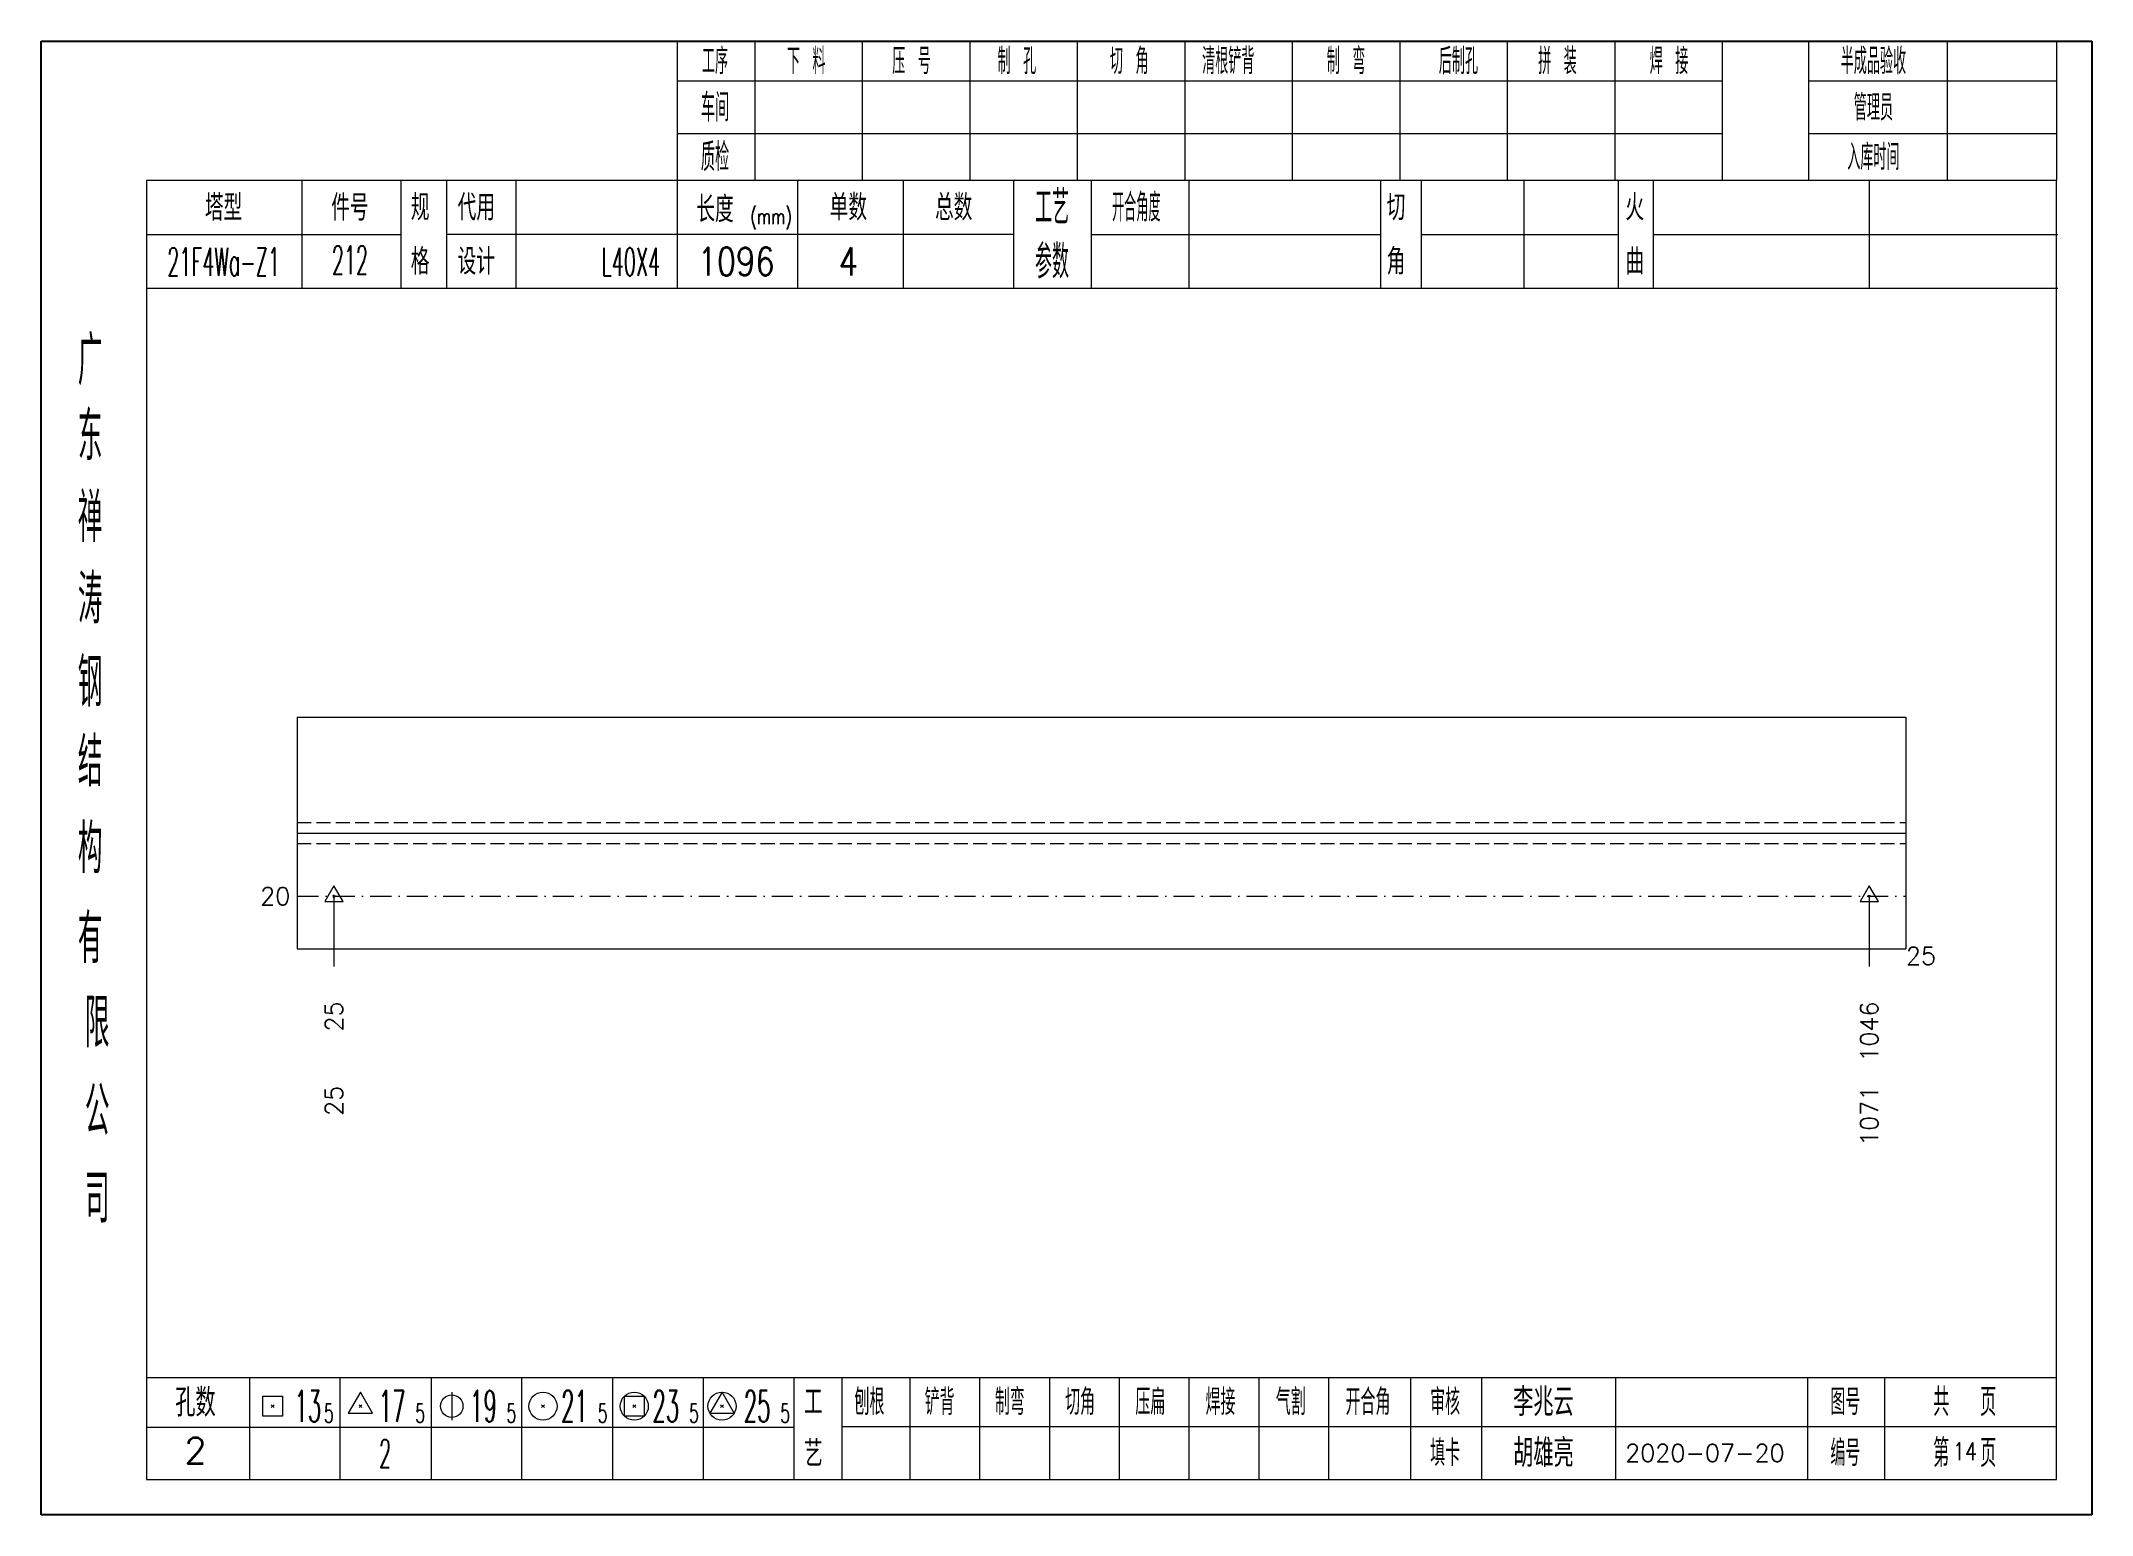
# Model space of a CAD drawing. Extents: x 1310 to 15542, y -76 to 8381.
# Drawn here: x 5574.1 to 5866.2, y 5083.7 to 5293.7 of the extents above; entities that cross this region are included whole.
import ezdxf
from ezdxf.enums import TextEntityAlignment as Align

# ---------------------------------------------------------------- set-up
doc = ezdxf.new("R2010")
doc.units = 0
doc.header["$MEASUREMENT"] = 0
doc.linetypes.add('一点画线', pattern=[5.2, 3, -1, 0.2, -1])
doc.linetypes.add('虚线', pattern=[2.75, 2, -0.75])
doc.layers.get('0').update_dxf_attribs({"linetype": 'CONTINUOUS', "lineweight": 25})
for name, color, linetype, lineweight in [('1', 7, 'CONTINUOUS', 25), ('4', 7, 'CONTINUOUS', 25), ('5', 7, 'CONTINUOUS', 25)]:
    doc.layers.add(name, color=color, linetype=linetype, lineweight=lineweight)
doc.styles.get("Standard").update_dxf_attribs({"font": 'simplex.shx', "width": 0.7, "height": 3, "bigfont": 'gbhzfs.shx'})

msp = doc.modelspace()

# ---------------------------------------------------------------- texts
at = {"color": 7, "linetype": 'Continuous', "lineweight": 13}
msp.add_text('20', height=2.5, dxfattribs=at).set_placement((5609.612, 5171.854), align=Align.MIDDLE_RIGHT)
at = {"layer": '1', "color": 7, "linetype": 'Continuous', "lineweight": 13}
msp.add_text('25', height=2.5, dxfattribs=at).set_placement((5839.742, 5163.354), align=Align.MIDDLE_LEFT)
at = {"layer": '1', "color": 8, "linetype": 'Continuous', "lineweight": 9}
for s, p in [('25', (5615.838, 5156.854)), ('1046', (5834.515, 5156.854))]:
    msp.add_text(s, height=2.5, rotation=90, dxfattribs=at).set_placement(p, align=Align.MIDDLE_RIGHT)
at = {"layer": '1', "color": 7, "linetype": 'Continuous', "lineweight": 13}
for s, p in [('25', (5615.838, 5144.854)), ('1071', (5834.515, 5144.854))]:
    msp.add_text(s, height=2.5, rotation=90, dxfattribs=at).set_placement(p, align=Align.MIDDLE_RIGHT)
at = {"layer": '4', "color": 1, "linetype": 'Continuous', "lineweight": 25}
for s, height, width, p in [('工序', 3.7, 0.7, (5670.112, 5290.811)), ('下 料', 3.7, 0.7, (5683.112, 5290.811)), ('压 号', 3.7, 0.7, (5698.112, 5290.811)), ('制 孔', 3.7, 0.7, (5713.112, 5290.811)), ('切 角', 3.7, 0.7, (5729.112, 5290.811)), ('清根铲背 ', 3.7, 0.7, (5744.112, 5290.811)), (' 制 弯', 3.7, 0.7, (5759.112, 5290.811)), (' 后制孔', 3.7, 0.7, (5775.112, 5290.811)), ('拼 装', 3.7, 0.7, (5790.112, 5290.811)), (' 焊 接', 3.7, 0.7, (5805.112, 5290.811)), ('半成品验收', 3.7, 0.7, (5835.112, 5290.811)), ('车间', 4, 0.7, (5670.112, 5284.211)), ('管理员', 3.7, 0.7, (5835.112, 5284.211)), ('质检', 4, 0.7, (5670.112, 5277.151)), ('入库时间', 3.7, 0.7, (5835.112, 5277.151)), ('(mm)', 2.24, 0.7, (5678.112, 5268.711)), ('工艺', 4.8, 0.7, (5718.112, 5269.971)), ('开合角度', 4, 0.6, (5730.112, 5269.971)), ('21F4Wa-Z1', 4, 0.5, (5600.112, 5262.231)), ('212', 4, 0.5, (5618.112, 5262.481)), ('L40X4', 4, 0.5, (5658.112, 5262.211)), ('1096', 4, 0.8, (5673.112, 5262.261)), ('4', 4, 0.8, (5689.112, 5262.261)), ('参数', 4.8, 0.7, (5718.112, 5262.261)), ('广', 6.96, 0.7, (5581.112, 5248.181)), ('东', 6.96, 0.7, (5581.112, 5237.391)), ('禅', 6.96, 0.7, (5581.112, 5225.801)), ('涛', 6.96, 0.7, (5581.112, 5214.201)), ('钢', 6.96, 0.7, (5581.112, 5202.311)), ('结', 6.96, 0.7, (5581.112, 5191.001)), ('构', 6.96, 0.7, (5581.112, 5178.621)), ('有', 6.96, 0.7, (5581.112, 5165.811)), ('限', 6.96, 0.7, (5582.112, 5153.811)), ('公', 6.96, 0.7, (5582.112, 5141.271)), ('司', 6.96, 0.7, (5582.112, 5128.791)), ('13', 4.47, 0.5, (5612.112, 5099.211)), ('17', 4.47, 0.5, (5624.112, 5099.211)), ('19', 4.47, 0.5, (5637.112, 5099.211)), ('21', 4.47, 0.5, (5650.112, 5099.211)), ('23', 4.47, 0.5, (5663.112, 5099.211)), ('25', 4.47, 0.5, (5676.112, 5099.211)), ('刨根', 3.7, 0.8, (5692.112, 5099.811)), ('铲背', 3.7, 0.8, (5702.112, 5099.811)), ('制弯', 3.7, 0.8, (5712.112, 5099.811)), ('切角', 3.7, 0.8, (5722.112, 5099.811)), ('压扁', 3.7, 0.8, (5732.112, 5099.811)), ('焊接', 3.7, 0.8, (5742.112, 5099.811)), ('气割', 3.7, 0.8, (5752.112, 5099.811)), ('开合角', 3.7, 0.8, (5763.112, 5099.811)), ('审核', 3.7, 0.8, (5774.112, 5099.811)), ('图号', 3.7, 0.8, (5831.112, 5099.811)), ('共  页', 4, 0.8, (5848.112, 5099.811)), ('5', 2.68, 0.6, (5615.112, 5098.211)), ('5', 2.68, 0.6, (5628.112, 5098.211)), ('5', 2.68, 0.6, (5641.112, 5098.211)), ('5', 2.68, 0.6, (5654.112, 5098.211)), ('5', 2.68, 0.6, (5667.112, 5098.211)), ('5', 2.68, 0.6, (5680.112, 5098.211)), ('填卡', 3.7, 0.8, (5774.112, 5092.541)), ('编号', 3.7, 0.8, (5831.112, 5092.541)), ('第  页', 4, 0.8, (5848.112, 5092.541)), ('2', 4, 0.5, (5623.112, 5092.461))]:
    msp.add_text(s, height=height, dxfattribs=dict(at, width=width)).set_placement(p, align=Align.MIDDLE_CENTER)
for s, height, p in [('塔型', 3.7, (5600.112, 5269.941)), ('件号', 3.7, (5618.112, 5269.941)), ('规', 3.7, (5628.112, 5269.971)), ('代用', 3.7, (5636.112, 5269.971)), ('长度', 3.7, (5670.112, 5269.711)), ('单数', 3.7, (5689.112, 5269.971)), ('总数', 3.7, (5704.112, 5269.971)), ('切', 3.7, (5767.112, 5269.971)), ('火', 3.7, (5801.112, 5269.971)), ('格', 3.7, (5628.112, 5262.261)), ('设计', 3.7, (5636.112, 5262.261)), ('角', 3.7, (5767.112, 5262.261)), ('曲', 3.7, (5801.112, 5262.261)), ('孔数', 4, (5596.112, 5099.731)), ('工', 3.7, (5684.112, 5099.811)), ('李兆云', 4, (5788.112, 5099.811)), ('2', 3.7, (5596.112, 5092.901)), ('胡雄亮', 4, (5788.112, 5092.541)), ('艺', 3.7, (5684.112, 5092.461)), ('2020-07-20', 2.5, (5811.112, 5092.541))]:
    msp.add_text(s, height=height, dxfattribs=at).set_placement(p, align=Align.MIDDLE_CENTER)
at = {"layer": '4', "color": 6, "linetype": 'Continuous', "lineweight": 25, "width": 0.8}
msp.add_text('14', height=2.5, dxfattribs=at).set_placement((5848.137, 5092.769), align=Align.MIDDLE_CENTER)

# ---------------------------------------------------------------- blocks, each defined once
blk = doc.blocks.new('孔17.5')
at = {"layer": '5', "color": 7, "linetype": 'Continuous', "lineweight": 13}
for p, q in [((0, 1), (-0.866, -0.5)), ((-0.1, -0.1), (0.1, 0.1)), ((0.1, -0.1), (-0.1, 0.1)), ((0.866, -0.5), (0, 1)), ((-0.866, -0.5), (0.866, -0.5))]:
    blk.add_line(p, q, dxfattribs=at)
blk = doc.blocks.new('CTJGK')
at = {"color": 6, "linetype": 'Continuous'}
for p, q in [((0, 209.97), (292.13, 209.97)), ((0, 0), (0, 209.97)), ((292.13, 209.97), (292.13, 0)), ((292.13, 0), (0, 0))]:
    blk.add_line(p, q, dxfattribs=at)

# ---------------------------------------------------------------- linework, layer by layer
at = {"color": 7, "linetype": 'Continuous', "lineweight": 18}
for p, q in [((5610.612, 5197.354), (5610.612, 5164.354)), ((5610.612, 5197.354), (5839.742, 5197.354)), ((5839.742, 5197.354), (5839.742, 5164.354)), ((5610.612, 5180.854), (5839.742, 5180.854))]:
    msp.add_line(p, q, dxfattribs=at)
at = {"color": 1, "linetype": '虚线', "lineweight": 18}
for p, q in [((5610.612, 5182.354), (5839.742, 5182.354)), ((5610.612, 5179.354), (5839.742, 5179.354))]:
    msp.add_line(p, q, dxfattribs=at)
at = {"color": 3, "linetype": '一点画线', "lineweight": 13}
msp.add_line((5610.612, 5171.854), (5839.742, 5171.854), dxfattribs=at)
at = {"color": 7, "linetype": 'Continuous', "lineweight": 13}
for p, q in [((5615.838, 5171.854), (5615.838, 5161.854)), ((5834.515, 5171.854), (5834.515, 5161.854))]:
    msp.add_line(p, q, dxfattribs=at)
at = {"layer": '1', "color": 7, "linetype": 'Continuous', "lineweight": 18}
msp.add_line((5610.612, 5164.354), (5839.742, 5164.354), dxfattribs=at)
at = {"layer": '4', "color": 1, "linetype": 'Continuous', "lineweight": 18}
for p, q in [((5574.112, 5293.681), (5574.112, 5083.711)), ((5866.242, 5293.681), (5574.112, 5293.681)), ((5664.742, 5293.681), (5664.742, 5273.841)), ((5675.772, 5293.681), (5675.772, 5273.821)), ((5691.082, 5293.681), (5691.082, 5273.821)), ((5706.402, 5293.681), (5706.402, 5273.821)), ((5721.712, 5293.681), (5721.712, 5273.821)), ((5737.022, 5293.681), (5737.022, 5273.821)), ((5752.332, 5293.681), (5752.332, 5273.821)), ((5767.652, 5293.681), (5767.652, 5273.821)), ((5782.962, 5293.681), (5782.962, 5273.821)), ((5798.272, 5293.681), (5798.272, 5273.821)), ((5813.582, 5293.681), (5813.582, 5273.841)), ((5813.582, 5293.681), (5813.582, 5273.821)), ((5825.862, 5293.681), (5825.862, 5273.821)), ((5845.612, 5293.681), (5845.612, 5273.821)), ((5861.192, 5293.681), (5861.192, 5273.821)), ((5866.242, 5263.881), (5866.242, 5293.681)), ((5813.582, 5287.951), (5664.742, 5287.951)), ((5861.192, 5287.951), (5825.862, 5287.951)), ((5813.582, 5280.471), (5664.742, 5280.471)), ((5861.192, 5280.471), (5825.862, 5280.471)), ((5589.122, 5273.821), (5589.122, 5088.761)), ((5861.192, 5273.821), (5589.122, 5273.821)), ((5611.242, 5273.831), (5611.242, 5258.411)), ((5625.392, 5258.411), (5625.392, 5273.821)), ((5631.892, 5258.411), (5631.892, 5273.821)), ((5641.762, 5273.821), (5641.762, 5258.411)), ((5664.742, 5273.841), (5664.742, 5258.411)), ((5681.862, 5273.821), (5681.862, 5258.411)), ((5696.912, 5273.821), (5696.912, 5258.411)), ((5712.612, 5273.821), (5712.612, 5258.411)), ((5723.672, 5273.821), (5723.672, 5258.411)), ((5737.622, 5273.821), (5737.622, 5258.411)), ((5764.922, 5273.821), (5764.922, 5258.411)), ((5770.682, 5273.821), (5770.682, 5258.411)), ((5785.302, 5273.821), (5785.302, 5258.411)), ((5798.762, 5273.821), (5798.762, 5258.411)), ((5803.752, 5273.821), (5803.752, 5258.411)), ((5834.492, 5273.821), (5834.492, 5258.411)), ((5861.192, 5088.761), (5861.192, 5273.821)), ((5625.392, 5266.061), (5589.122, 5266.061)), ((5712.612, 5266.111), (5631.892, 5266.111)), ((5723.672, 5266.111), (5764.922, 5266.111)), ((5770.682, 5266.111), (5798.762, 5266.111)), ((5803.752, 5266.111), (5861.372, 5266.111)), ((5866.242, 5083.711), (5866.242, 5263.881)), ((5861.372, 5258.411), (5589.122, 5258.411)), ((5589.122, 5103.291), (5861.192, 5103.291)), ((5603.812, 5103.291), (5603.812, 5088.761)), ((5616.742, 5088.761), (5616.742, 5103.291)), ((5629.672, 5103.291), (5629.672, 5088.761)), ((5642.592, 5088.761), (5642.592, 5103.291)), ((5655.522, 5103.291), (5655.522, 5088.761)), ((5668.452, 5088.761), (5668.452, 5103.291)), ((5681.372, 5088.761), (5681.372, 5103.291)), ((5688.242, 5088.761), (5688.242, 5103.291)), ((5697.902, 5088.761), (5697.902, 5103.291)), ((5707.842, 5088.761), (5707.842, 5103.291)), ((5717.782, 5088.761), (5717.782, 5103.291)), ((5727.732, 5088.761), (5727.732, 5103.291)), ((5737.672, 5088.761), (5737.672, 5103.291)), ((5747.612, 5088.761), (5747.612, 5103.291)), ((5757.562, 5088.761), (5757.562, 5103.291)), ((5769.202, 5088.761), (5769.202, 5103.291)), ((5779.352, 5088.761), (5779.352, 5103.291)), ((5798.412, 5088.761), (5798.412, 5103.291)), ((5825.792, 5088.761), (5825.792, 5103.291)), ((5836.752, 5088.761), (5836.752, 5103.291)), ((5681.372, 5096.161), (5589.122, 5096.161)), ((5688.202, 5096.321), (5861.192, 5096.321)), ((5589.122, 5088.761), (5861.192, 5088.761)), ((5574.112, 5083.711), (5866.242, 5083.711))]:
    msp.add_line(p, q, dxfattribs=at)
at = {"layer": '4', "color": 7, "linetype": 'Continuous', "lineweight": 13}
for p, q in [((5605.698, 5097.797), (5605.698, 5100.625)), ((5605.698, 5100.625), (5608.526, 5100.625)), ((5608.526, 5100.625), (5608.526, 5097.797)), ((5619.612, 5101.211), (5617.88, 5098.211)), ((5621.344, 5098.211), (5619.612, 5101.211)), ((5632.612, 5101.211), (5632.612, 5097.211)), ((5657.198, 5097.797), (5657.198, 5100.625)), ((5657.198, 5100.625), (5660.026, 5100.625)), ((5660.026, 5100.625), (5660.026, 5097.797)), ((5671.112, 5101.211), (5669.38, 5098.211)), ((5672.844, 5098.211), (5671.112, 5101.211)), ((5608.526, 5097.797), (5605.698, 5097.797)), ((5606.912, 5099.011), (5607.312, 5099.411)), ((5607.312, 5099.011), (5606.912, 5099.411)), ((5617.88, 5098.211), (5621.344, 5098.211)), ((5619.412, 5099.011), (5619.812, 5099.411)), ((5619.812, 5099.011), (5619.412, 5099.411)), ((5645.412, 5099.011), (5645.812, 5099.411)), ((5645.812, 5099.011), (5645.412, 5099.411)), ((5660.026, 5097.797), (5657.198, 5097.797)), ((5658.412, 5099.011), (5658.812, 5099.411)), ((5658.812, 5099.011), (5658.412, 5099.411)), ((5669.38, 5098.211), (5672.844, 5098.211)), ((5670.912, 5099.011), (5671.312, 5099.411)), ((5671.312, 5099.011), (5670.912, 5099.411))]:
    msp.add_line(p, q, dxfattribs=at)
for centre, radius in [((5632.612, 5099.211), 1.6), ((5645.612, 5099.211), 2), ((5658.612, 5099.211), 2), ((5671.112, 5099.211), 2)]:
    msp.add_circle(centre, radius, dxfattribs=at)

# ---------------------------------------------------------------- block references
at = {"color": 0, "linetype": 'Continuous'}
msp.add_blockref('CTJGK', (5574.112, 5083.711), dxfattribs=at)
at = {"layer": '1', "color": 8, "linetype": 'Continuous', "lineweight": 9, "xscale": 1.5, "yscale": 1.5, "zscale": 1.5}
for p in [(5615.838, 5171.854), (5834.515, 5171.854)]:
    msp.add_blockref('孔17.5', p, dxfattribs=at)

msp.set_redraw_order([(e.dxf.handle, doc.entitydb.next_handle()) for e in msp.query("TEXT MTEXT ATTDEF DIMENSION ARC_DIMENSION")])  # texts and dimensions are drawn at this point

doc.saveas('drawing.dxf')
